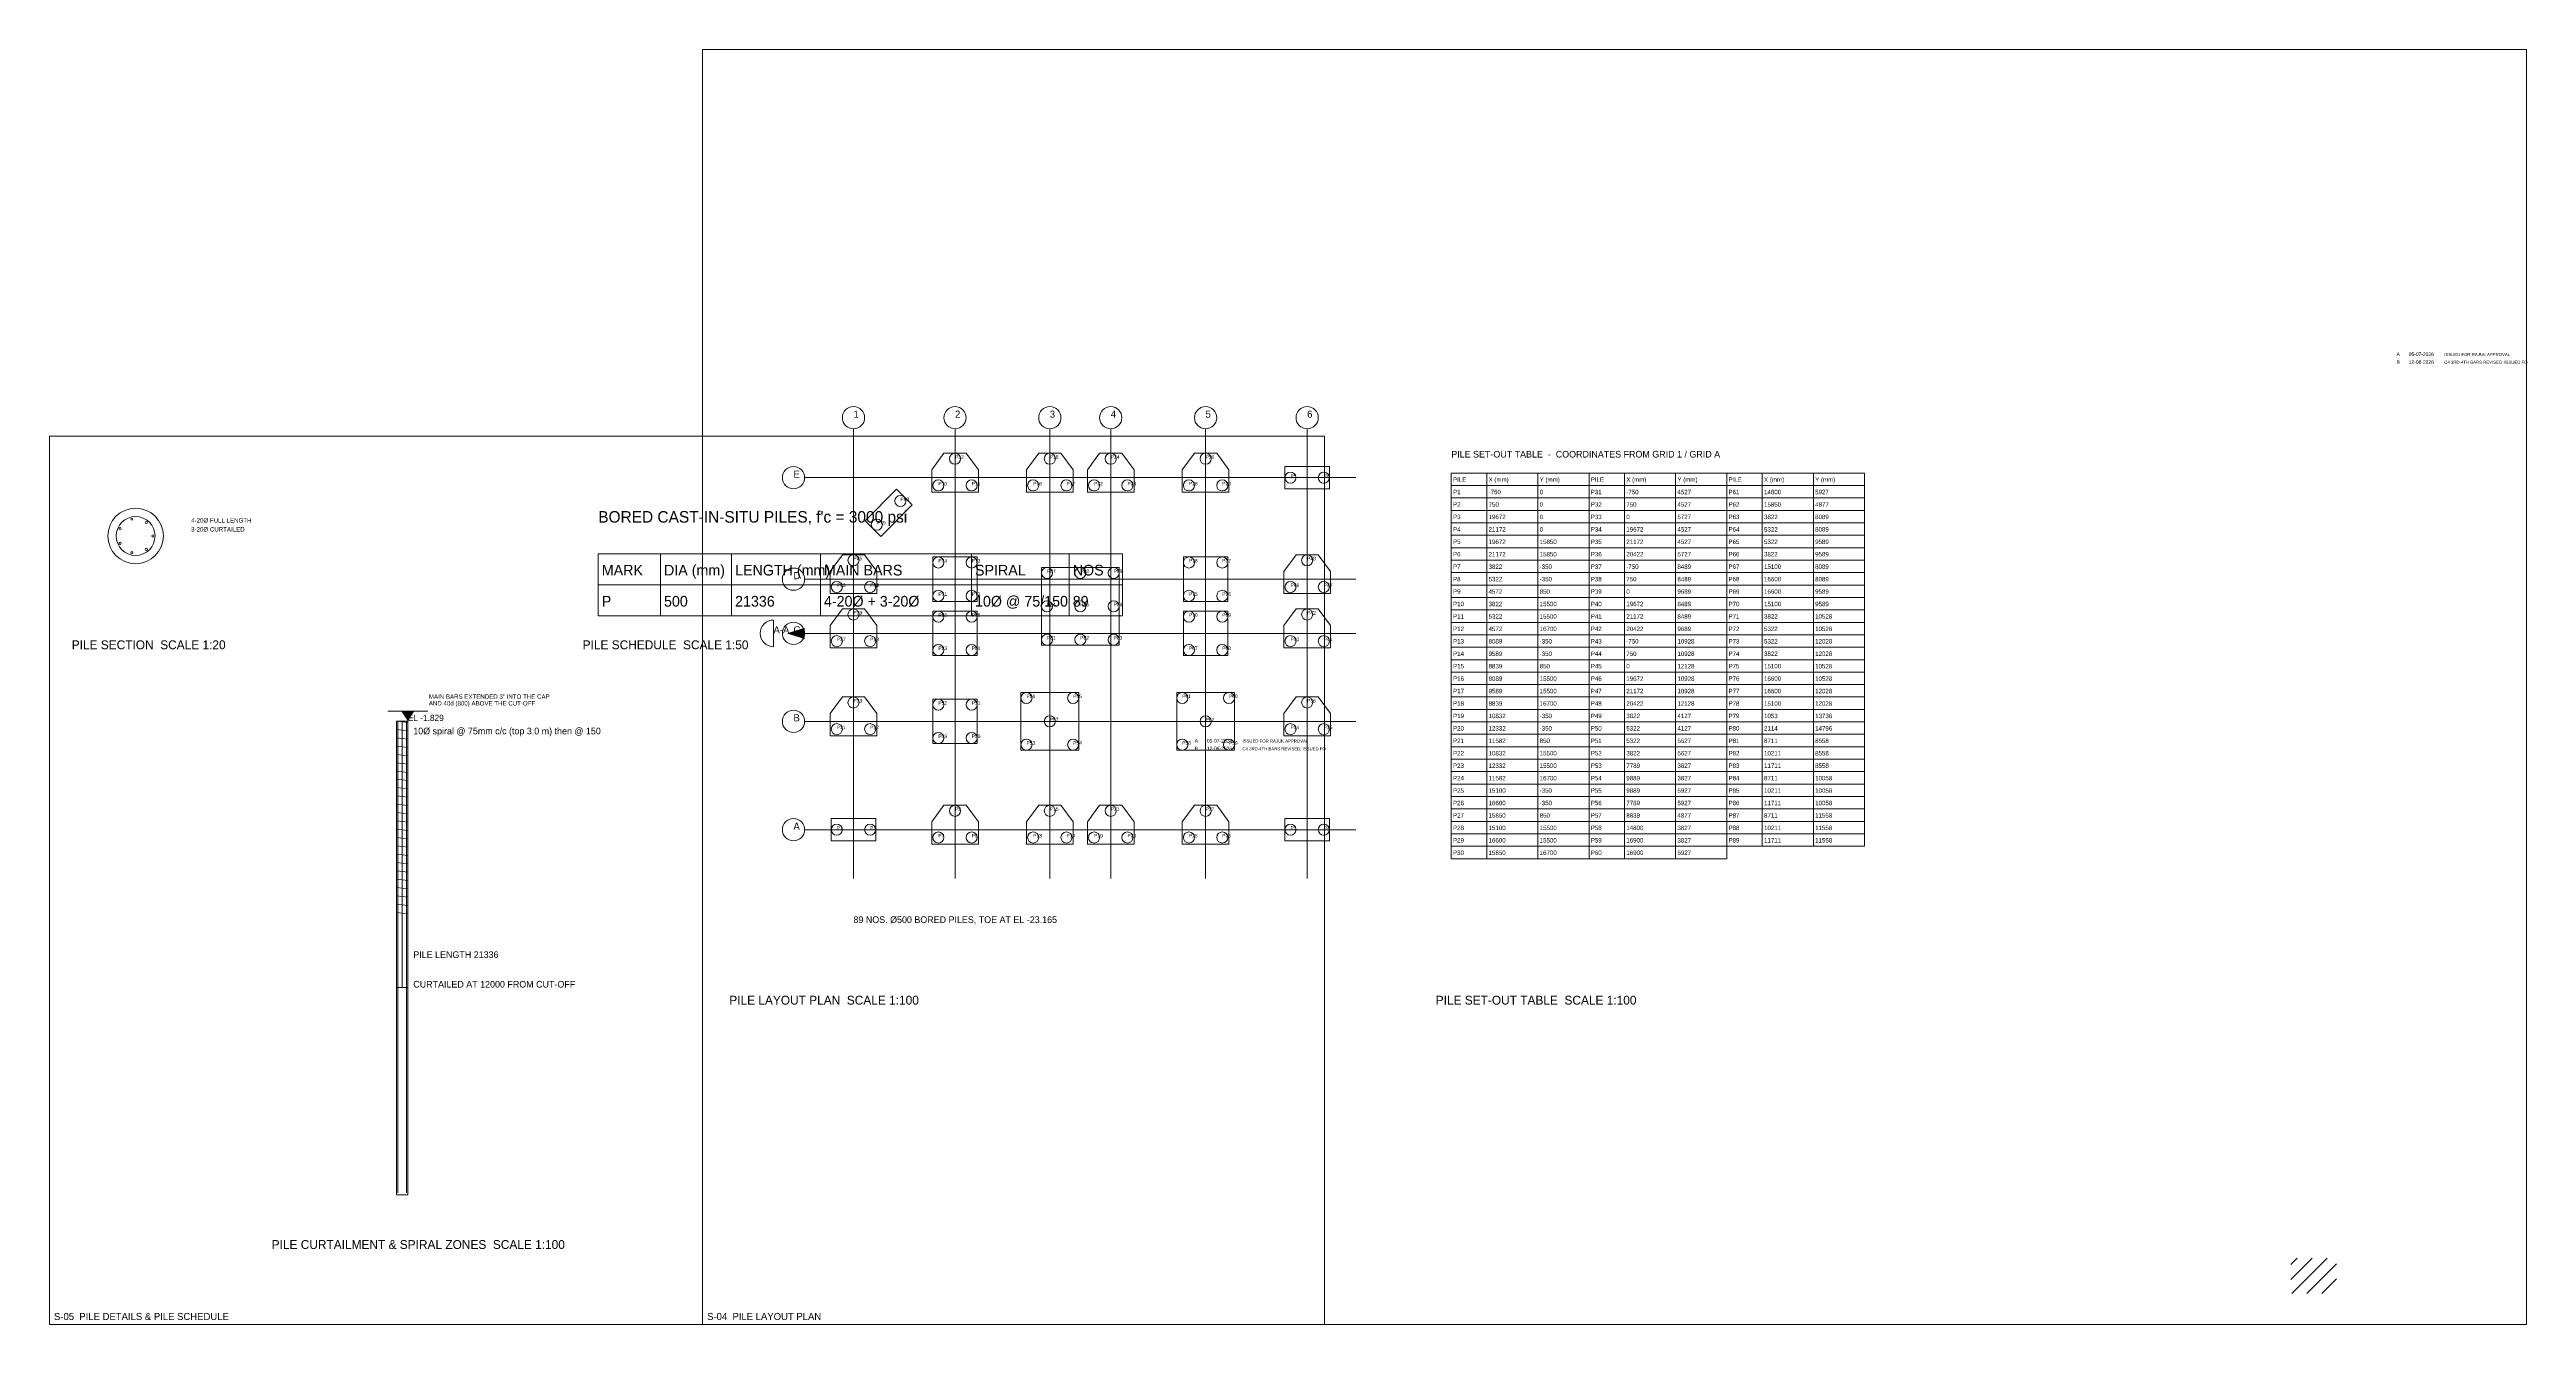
# Model space of a CAD drawing. Extents: x 1000 to 741800, y -207200 to 58400.
# Drawn here: x 348000 to 459500, y 1000 to 58400 of the extents above; entities that cross this region are included whole.
import ezdxf

# ---------------------------------------------------------------- set-up
doc = ezdxf.new("R2010")
doc.units = 0
doc.layers.get('0').update_dxf_attribs({"lineweight": 0, "plot": 0})
for name, color, linetype, lineweight, plot in [('Arrow', 7, 'Continuous', 0, False), ('Foundation', 3, 'Continuous', 0, False), ('Grid', 8, 'Continuous', 0, False), ('Grid Circle', 8, 'Continuous', 0, False), ('Hatch', 9, 'Continuous', 0, False), ('Rod-1', 6, 'Continuous', 0, False), ('Rod-2', 2, 'Continuous', 0, False), ('Rod-Stirrup', 3, 'Continuous', 0, False), ('Sheet', 7, 'Continuous', 0, False), ('Text-1', 7, 'Continuous', 0, False), ('Text-2', 7, 'Continuous', 0, False), ('TITLE', 7, 'Continuous', 0, False)]:
    doc.layers.add(name, color=color, linetype=linetype, lineweight=lineweight, plot=plot)

# ---------------------------------------------------------------- blocks, each defined once
blk = doc.blocks.new('GRID_BUBBLE')
at = {"layer": 'Grid Circle'}
blk.add_circle((0, 0), 500, dxfattribs=at)
at = {"layer": 'Text-1'}
blk.add_attdef('GRID', (0, 0), '', height=320, dxfattribs=at)
blk = doc.blocks.new('SECTION_MARK')
at = {"layer": 'Arrow'}
blk.add_solid([(600, 0), (1400, 250), (1400, -250)], dxfattribs=at)
at = {"layer": 'Text-1'}
blk.add_line((0, -600), (0, 600), dxfattribs=at)
blk.add_arc((0, 0), 600, 90, 270, dxfattribs=at)
blk.add_attdef('SEC', (0, 0), '', height=320, dxfattribs=at)
blk = doc.blocks.new('LEVEL_MARK')
at = {"layer": 'Text-1'}
blk.add_line((-900, 450), (900, 450), dxfattribs=at)
blk.add_solid([(0, 0), (-300, 450), (300, 450)], dxfattribs=at)
blk.add_attdef('LEVEL', (0, 0), '', height=280, dxfattribs=at)

msp = doc.modelspace()

# ---------------------------------------------------------------- hatches: boundary and pattern name
at = {"layer": 'Hatch'}
h = msp.add_hatch(dxfattribs=at)
h.set_pattern_fill('ANSI31', color=256, scale=150)
h.paths.add_polyline_path([(448900, 2400), (450942, 2400), (450942, 3985), (448900, 3985)])

# ---------------------------------------------------------------- linework, layer by layer
for p, q in [((411100, 39330), (417300, 39330)), ((411100, 39330), (411100, 21970)), ((412700, 39330), (412700, 21970)), ((415000, 39330), (415000, 21970)), ((417300, 39330), (417300, 21970)), ((417300, 39330), (423500, 39330)), ((417300, 39330), (417300, 21970)), ((418900, 39330), (418900, 21970)), ((421200, 39330), (421200, 21970)), ((423500, 39330), (423500, 21970)), ((423500, 39330), (429700, 39330)), ((423500, 39330), (423500, 22530)), ((425100, 39330), (425100, 22530)), ((427400, 39330), (427400, 22530)), ((429700, 39330), (429700, 22530)), ((411100, 38770), (417300, 38770)), ((411100, 38210), (417300, 38210)), ((417300, 38770), (423500, 38770)), ((417300, 38210), (423500, 38210)), ((423500, 38770), (429700, 38770)), ((423500, 38210), (429700, 38210)), ((411100, 37650), (417300, 37650)), ((411100, 37090), (417300, 37090)), ((417300, 37650), (423500, 37650)), ((417300, 37090), (423500, 37090)), ((423500, 37650), (429700, 37650)), ((423500, 37090), (429700, 37090)), ((372700, 35700), (396300, 35700)), ((372700, 35700), (372700, 32900)), ((375500, 35700), (375500, 32900)), ((378700, 35700), (378700, 32900)), ((382700, 35700), (382700, 32900)), ((389500, 35700), (389500, 32900)), ((393900, 35700), (393900, 32900)), ((396300, 35700), (396300, 32900)), ((411100, 36530), (417300, 36530)), ((411100, 35970), (417300, 35970)), ((417300, 36530), (423500, 36530)), ((417300, 35970), (423500, 35970)), ((423500, 36530), (429700, 36530)), ((423500, 35970), (429700, 35970)), ((411100, 35410), (417300, 35410)), ((411100, 34850), (417300, 34850)), ((417300, 35410), (423500, 35410)), ((417300, 34850), (423500, 34850)), ((423500, 35410), (429700, 35410)), ((423500, 34850), (429700, 34850)), ((372700, 34300), (396300, 34300)), ((411100, 34290), (417300, 34290)), ((411100, 33730), (417300, 33730)), ((417300, 34290), (423500, 34290)), ((417300, 33730), (423500, 33730)), ((423500, 34290), (429700, 34290)), ((423500, 33730), (429700, 33730)), ((372700, 32900), (396300, 32900)), ((411100, 33170), (417300, 33170)), ((411100, 32610), (417300, 32610)), ((417300, 33170), (423500, 33170)), ((417300, 32610), (423500, 32610)), ((423500, 33170), (429700, 33170)), ((423500, 32610), (429700, 32610)), ((411100, 32050), (417300, 32050)), ((411100, 31490), (417300, 31490)), ((417300, 32050), (423500, 32050)), ((417300, 31490), (423500, 31490)), ((423500, 32050), (429700, 32050)), ((423500, 31490), (429700, 31490)), ((411100, 30930), (417300, 30930)), ((411100, 30370), (417300, 30370)), ((417300, 30930), (423500, 30930)), ((417300, 30370), (423500, 30370)), ((423500, 30930), (429700, 30930)), ((423500, 30370), (429700, 30370)), ((411100, 29810), (417300, 29810)), ((411100, 29250), (417300, 29250)), ((417300, 29810), (423500, 29810)), ((417300, 29250), (423500, 29250)), ((423500, 29810), (429700, 29810)), ((423500, 29250), (429700, 29250)), ((411100, 28690), (417300, 28690)), ((411100, 28130), (417300, 28130)), ((417300, 28690), (423500, 28690)), ((417300, 28130), (423500, 28130)), ((423500, 28690), (429700, 28690)), ((423500, 28130), (429700, 28130)), ((411100, 27570), (417300, 27570)), ((411100, 27010), (417300, 27010)), ((417300, 27570), (423500, 27570)), ((417300, 27010), (423500, 27010)), ((423500, 27570), (429700, 27570)), ((423500, 27010), (429700, 27010)), ((411100, 26450), (417300, 26450)), ((411100, 25890), (417300, 25890)), ((417300, 26450), (423500, 26450)), ((417300, 25890), (423500, 25890)), ((423500, 26450), (429700, 26450)), ((423500, 25890), (429700, 25890)), ((411100, 25330), (417300, 25330)), ((411100, 24770), (417300, 24770)), ((417300, 25330), (423500, 25330)), ((417300, 24770), (423500, 24770)), ((423500, 25330), (429700, 25330)), ((423500, 24770), (429700, 24770)), ((411100, 24210), (417300, 24210)), ((411100, 23650), (417300, 23650)), ((417300, 24210), (423500, 24210)), ((417300, 23650), (423500, 23650)), ((423500, 24210), (429700, 24210)), ((423500, 23650), (429700, 23650)), ((411100, 23090), (417300, 23090)), ((411100, 22530), (417300, 22530)), ((417300, 23090), (423500, 23090)), ((417300, 22530), (423500, 22530)), ((423500, 23090), (429700, 23090)), ((423500, 22530), (429700, 22530)), ((411100, 21970), (417300, 21970)), ((417300, 21970), (423500, 21970))]:
    msp.add_line(p, q)
at = {"layer": 'Foundation'}
for points in [[(387711, 38475), (389811, 38475), (389811, 39475), (389261, 40225), (388261, 40225), (387711, 39475)], [(391978, 38475), (394078, 38475), (394078, 39475), (393528, 40225), (392528, 40225), (391978, 39475)], [(394722, 38475), (396822, 38475), (396822, 39475), (396272, 40225), (395272, 40225), (394722, 39475)], [(398989, 38475), (401089, 38475), (401089, 39475), (400539, 40225), (399539, 40225), (398989, 39475)], [(403611, 38625), (405611, 38625), (405611, 39625), (403611, 39625)], [(385419, 36480), (386834, 37895), (386126, 38602), (384712, 37188)], [(383139, 33903), (385239, 33903), (385239, 34903), (384689, 35653), (383689, 35653), (383139, 34903)], [(387761, 33553), (389761, 33553), (389761, 35553), (387761, 35553)], [(392650, 31584), (396150, 31584), (396150, 35084), (392650, 35084)], [(399039, 33553), (401039, 33553), (401039, 35553), (399039, 35553)], [(403561, 33903), (405661, 33903), (405661, 34903), (405111, 35653), (404111, 35653), (403561, 34903)], [(383139, 31464), (385239, 31464), (385239, 32464), (384689, 33214), (383689, 33214), (383139, 32464)], [(387761, 31114), (389761, 31114), (389761, 33114), (387761, 33114)], [(399039, 31114), (401039, 31114), (401039, 33114), (399039, 33114)], [(403561, 31464), (405661, 31464), (405661, 32464), (405111, 33214), (404111, 33214), (403561, 32464)], [(383139, 27502), (385239, 27502), (385239, 28502), (384689, 29252), (383689, 29252), (383139, 28502)], [(387761, 27152), (389761, 27152), (389761, 29152), (387761, 29152)], [(391728, 26852), (394328, 26852), (394328, 29452), (391728, 29452)], [(398739, 26852), (401339, 26852), (401339, 29452), (398739, 29452)], [(403561, 27502), (405661, 27502), (405661, 28502), (405111, 29252), (404111, 29252), (403561, 28502)], [(363625, 6832), (364125, 6832), (364125, 28168), (363625, 28168)], [(383189, 22775), (385189, 22775), (385189, 23775), (383189, 23775)], [(387711, 22625), (389811, 22625), (389811, 23625), (389261, 24375), (388261, 24375), (387711, 23625)], [(391978, 22625), (394078, 22625), (394078, 23625), (393528, 24375), (392528, 24375), (391978, 23625)], [(394722, 22625), (396822, 22625), (396822, 23625), (396272, 24375), (395272, 24375), (394722, 23625)], [(398989, 22625), (401089, 22625), (401089, 23625), (400539, 24375), (399539, 24375), (398989, 23625)], [(403611, 22775), (405611, 22775), (405611, 23775), (403611, 23775)]]:
    msp.add_lwpolyline(points, close=True, dxfattribs=at)
for centre, radius in [((388761, 39975), 250), ((393028, 39975), 250), ((395772, 39975), 250), ((400039, 39975), 250), ((403861, 39125), 250), ((405361, 39125), 250), ((386303, 38071), 250), ((388011, 38775), 250), ((389511, 38775), 250), ((392278, 38775), 250), ((393778, 38775), 250), ((395022, 38775), 250), ((396522, 38775), 250), ((399289, 38775), 250), ((400789, 38775), 250), ((351875, 36500), 1250), ((385243, 37011), 250), ((384189, 35403), 250), ((388011, 35303), 250), ((389511, 35303), 250), ((392900, 34834), 250), ((394400, 34834), 250), ((395900, 34834), 250), ((399289, 35303), 250), ((400789, 35303), 250), ((404611, 35403), 250), ((383439, 34203), 250), ((384939, 34203), 250), ((388011, 33803), 250), ((389511, 33803), 250), ((392900, 33334), 250), ((394400, 33334), 250), ((395900, 33334), 250), ((399289, 33803), 250), ((400789, 33803), 250), ((403861, 34203), 250), ((405361, 34203), 250), ((384189, 32964), 250), ((388011, 32864), 250), ((389511, 32864), 250), ((399289, 32864), 250), ((400789, 32864), 250), ((404611, 32964), 250), ((383439, 31764), 250), ((384939, 31764), 250), ((388011, 31364), 250), ((389511, 31364), 250), ((392900, 31834), 250), ((394400, 31834), 250), ((395900, 31834), 250), ((399289, 31364), 250), ((400789, 31364), 250), ((403861, 31764), 250), ((405361, 31764), 250), ((384189, 29002), 250), ((388011, 28902), 250), ((389511, 28902), 250), ((391978, 29202), 250), ((394078, 29202), 250), ((398989, 29202), 250), ((401089, 29202), 250), ((404611, 29002), 250), ((383439, 27802), 250), ((384939, 27802), 250), ((393028, 28152), 250), ((400039, 28152), 250), ((403861, 27802), 250), ((405361, 27802), 250), ((388011, 27402), 250), ((389511, 27402), 250), ((391978, 27102), 250), ((394078, 27102), 250), ((398989, 27102), 250), ((401089, 27102), 250), ((383439, 23275), 250), ((384939, 23275), 250), ((388761, 24125), 250), ((393028, 24125), 250), ((395772, 24125), 250), ((400039, 24125), 250), ((403861, 23275), 250), ((405361, 23275), 250), ((388011, 22925), 250), ((389511, 22925), 250), ((392278, 22925), 250), ((393778, 22925), 250), ((395022, 22925), 250), ((396522, 22925), 250), ((399289, 22925), 250), ((400789, 22925), 250)]:
    msp.add_circle(centre, radius, dxfattribs=at)
at = {"layer": 'Grid'}
for p, q in [((384189, 21075), (384189, 41325)), ((388761, 21075), (388761, 41325)), ((393028, 21075), (393028, 41325)), ((395772, 21075), (395772, 41325)), ((400039, 21075), (400039, 41325)), ((404611, 21075), (404611, 41325)), ((381989, 39125), (406811, 39125)), ((381989, 34553), (406811, 34553)), ((381989, 32114), (406811, 32114)), ((381989, 28152), (406811, 28152)), ((381989, 23275), (406811, 23275))]:
    msp.add_line(p, q, dxfattribs=at)
at = {"layer": 'Rod-1'}
for p, q in [((363685, 6932), (363685, 28168)), ((364065, 6932), (364065, 28168))]:
    msp.add_line(p, q, dxfattribs=at)
for centre in [(351177, 36836), (351703, 37256), (352358, 37106), (351177, 36164), (351703, 35744), (352358, 35894), (352650, 36500)]:
    msp.add_circle(centre, 50, dxfattribs=at)
at = {"layer": 'Rod-2'}
for p, q in [((363875, 16168), (363875, 28168)), ((363625, 16168), (364125, 16168))]:
    msp.add_line(p, q, dxfattribs=at)
at = {"layer": 'Rod-Stirrup'}
for p, q in [((363625, 28168), (364125, 28108)), ((363625, 27793), (364125, 27733)), ((363625, 27418), (364125, 27358)), ((363625, 27043), (364125, 26983)), ((363625, 26668), (364125, 26608)), ((363625, 26293), (364125, 26233)), ((363625, 25918), (364125, 25858)), ((363625, 25543), (364125, 25483)), ((363625, 25168), (364125, 25108)), ((363625, 24793), (364125, 24733)), ((363625, 24418), (364125, 24358)), ((363625, 24043), (364125, 23983)), ((363625, 23668), (364125, 23608)), ((363625, 23293), (364125, 23233)), ((363625, 22918), (364125, 22858)), ((363625, 22543), (364125, 22483)), ((363625, 22168), (364125, 22108)), ((363625, 21793), (364125, 21733)), ((363625, 21418), (364125, 21358)), ((363625, 21043), (364125, 20983)), ((363625, 20668), (364125, 20608)), ((363625, 20293), (364125, 20233)), ((363625, 19918), (364125, 19858)), ((363625, 19543), (364125, 19483))]:
    msp.add_line(p, q, dxfattribs=at)
msp.add_circle((351875, 36500), 875, dxfattribs=at)
at = {"layer": 'Sheet'}
for points in [[(377400, 1000), (459500, 1000), (459500, 58400), (377400, 58400)], [(348000, 1000), (405400, 1000), (405400, 41000), (348000, 41000)]]:
    msp.add_lwpolyline(points, close=True, dxfattribs=at)

# ---------------------------------------------------------------- block references
at = {"layer": 'Grid Circle'}
for p, values in [((384189, 41825), {'GRID': '1'}), ((388761, 41825), {'GRID': '2'}), ((393028, 41825), {'GRID': '3'}), ((395772, 41825), {'GRID': '4'}), ((400039, 41825), {'GRID': '5'}), ((404611, 41825), {'GRID': '6'}), ((381489, 39125), {'GRID': 'E'}), ((381489, 34553), {'GRID': 'D'}), ((381489, 32114), {'GRID': 'C'}), ((381489, 28152), {'GRID': 'B'}), ((381489, 23275), {'GRID': 'A'})]:
    msp.add_blockref('GRID_BUBBLE', p, dxfattribs=at).add_auto_attribs(values)
at = {"layer": 'Text-1'}
for name, p, values in [('SECTION_MARK', (380589, 32114), {'SEC': 'A-A'}), ('LEVEL_MARK', (364125, 28168), {'LEVEL': 'EL -1.829'})]:
    msp.add_blockref(name, p, dxfattribs=at).add_auto_attribs(values)

# ---------------------------------------------------------------- texts
at = {"layer": 'Sheet'}
for s, height, p in [('PILE SET-OUT TABLE  -  COORDINATES FROM GRID 1 / GRID A', 300, (411100, 40030)), ("BORED CAST-IN-SITU PILES, f'c = 3000 psi", 520, (372700, 37100)), ('PILE SECTION  SCALE 1:20', 400, (349000, 31400)), ('PILE SCHEDULE  SCALE 1:50', 400, (372000, 31400)), ('PILE LAYOUT PLAN  SCALE 1:100', 400, (378600, 15400)), ('PILE SET-OUT TABLE  SCALE 1:100', 400, (410400, 15400)), ('PILE CURTAILMENT & SPIRAL ZONES  SCALE 1:100', 400, (358000, 4400)), ('S-05  PILE DETAILS & PILE SCHEDULE', 320, (348200, 1200)), ('S-04  PILE LAYOUT PLAN', 320, (377600, 1200))]:
    msp.add_text(s, height=height, dxfattribs=at).set_placement(p)
at = {"layer": 'Text-1'}
for s, height, p in [('PILE', 200, (411180, 38938)), ('X (mm)', 200, (412780, 38938)), ('Y (mm)', 200, (415080, 38938)), ('PILE', 200, (417380, 38938)), ('X (mm)', 200, (418980, 38938)), ('Y (mm)', 200, (421280, 38938)), ('PILE', 200, (423580, 38938)), ('X (mm)', 200, (425180, 38938)), ('Y (mm)', 200, (427480, 38938)), ('P1', 200, (411180, 38378)), ('P2', 200, (411180, 37818)), ('-750', 200, (412780, 38378)), ('750', 200, (412780, 37818)), ('0', 200, (415080, 38378)), ('0', 200, (415080, 37818)), ('P31', 200, (417380, 38378)), ('P32', 200, (417380, 37818)), ('-750', 200, (418980, 38378)), ('750', 200, (418980, 37818)), ('4527', 200, (421280, 38378)), ('4527', 200, (421280, 37818)), ('P61', 200, (423580, 38378)), ('P62', 200, (423580, 37818)), ('14800', 200, (425180, 38378)), ('15850', 200, (425180, 37818)), ('4877', 200, (427480, 37818)), ('5927', 200, (427480, 38378)), ('P3', 200, (411180, 37258)), ('P4', 200, (411180, 36698)), ('21172', 200, (412780, 36698)), ('19672', 200, (412780, 37258)), ('0', 200, (415080, 37258)), ('0', 200, (415080, 36698)), ('P33', 200, (417380, 37258)), ('P34', 200, (417380, 36698)), ('0', 200, (418980, 37258)), ('19672', 200, (418980, 36698)), ('4527', 200, (421280, 36698)), ('5727', 200, (421280, 37258)), ('P63', 200, (423580, 37258)), ('P64', 200, (423580, 36698)), ('3822', 200, (425180, 37258)), ('5322', 200, (425180, 36698)), ('8089', 200, (427480, 37258)), ('8089', 200, (427480, 36698)), ('P5', 200, (411180, 36138)), ('P6', 200, (411180, 35578)), ('21172', 200, (412780, 35578)), ('19672', 200, (412780, 36138)), ('15850', 200, (415080, 36138)), ('15850', 200, (415080, 35578)), ('P35', 200, (417380, 36138)), ('P36', 200, (417380, 35578)), ('21172', 200, (418980, 36138)), ('20422', 200, (418980, 35578)), ('4527', 200, (421280, 36138)), ('5727', 200, (421280, 35578)), ('P65', 200, (423580, 36138)), ('P66', 200, (423580, 35578)), ('3822', 200, (425180, 35578)), ('5322', 200, (425180, 36138)), ('9589', 200, (427480, 36138)), ('9589', 200, (427480, 35578)), ('MARK', 480, (372860, 34720)), ('DIA (mm)', 480, (375660, 34720)), ('LENGTH (mm)', 480, (378860, 34720)), ('MAIN BARS', 480, (382860, 34720)), ('SPIRAL', 480, (389660, 34720)), ('NOS', 480, (394060, 34720)), ('P7', 200, (411180, 35018)), ('P8', 200, (411180, 34458)), ('3822', 200, (412780, 35018)), ('5322', 200, (412780, 34458)), ('-350', 200, (415080, 35018)), ('-350', 200, (415080, 34458)), ('P37', 200, (417380, 35018)), ('P38', 200, (417380, 34458)), ('-750', 200, (418980, 35018)), ('750', 200, (418980, 34458)), ('8489', 200, (421280, 35018)), ('8489', 200, (421280, 34458)), ('P67', 200, (423580, 35018)), ('P68', 200, (423580, 34458)), ('15100', 200, (425180, 35018)), ('16600', 200, (425180, 34458)), ('8089', 200, (427480, 35018)), ('8089', 200, (427480, 34458)), ('P', 480, (372860, 33320)), ('500', 480, (375660, 33320)), ('21336', 480, (378860, 33320)), ('4-20%%C + 3-20%%C', 480, (382860, 33320)), ('10%%C @ 75/150', 480, (389660, 33320)), ('89', 480, (394060, 33320)), ('P9', 200, (411180, 33898)), ('P10', 200, (411180, 33338)), ('4572', 200, (412780, 33898)), ('3822', 200, (412780, 33338)), ('850', 200, (415080, 33898)), ('15500', 200, (415080, 33338)), ('P39', 200, (417380, 33898)), ('P40', 200, (417380, 33338)), ('0', 200, (418980, 33898)), ('19672', 200, (418980, 33338)), ('8489', 200, (421280, 33338)), ('9689', 200, (421280, 33898)), ('P69', 200, (423580, 33898)), ('P70', 200, (423580, 33338)), ('16600', 200, (425180, 33898)), ('15100', 200, (425180, 33338)), ('9589', 200, (427480, 33898)), ('9589', 200, (427480, 33338)), ('P11', 200, (411180, 32778)), ('P12', 200, (411180, 32218)), ('4572', 200, (412780, 32218)), ('5322', 200, (412780, 32778)), ('15500', 200, (415080, 32778)), ('16700', 200, (415080, 32218)), ('P41', 200, (417380, 32778)), ('P42', 200, (417380, 32218)), ('21172', 200, (418980, 32778)), ('20422', 200, (418980, 32218)), ('8489', 200, (421280, 32778)), ('9689', 200, (421280, 32218)), ('P71', 200, (423580, 32778)), ('P72', 200, (423580, 32218)), ('3822', 200, (425180, 32778)), ('5322', 200, (425180, 32218)), ('10528', 200, (427480, 32778)), ('10528', 200, (427480, 32218)), ('P13', 200, (411180, 31658)), ('P14', 200, (411180, 31098)), ('8089', 200, (412780, 31658)), ('9589', 200, (412780, 31098)), ('-350', 200, (415080, 31658)), ('-350', 200, (415080, 31098)), ('P43', 200, (417380, 31658)), ('P44', 200, (417380, 31098)), ('-750', 200, (418980, 31658)), ('750', 200, (418980, 31098)), ('10928', 200, (421280, 31658)), ('10928', 200, (421280, 31098)), ('P73', 200, (423580, 31658)), ('P74', 200, (423580, 31098)), ('3822', 200, (425180, 31098)), ('5322', 200, (425180, 31658)), ('12028', 200, (427480, 31658)), ('12028', 200, (427480, 31098)), ('P15', 200, (411180, 30538)), ('P16', 200, (411180, 29978)), ('8839', 200, (412780, 30538)), ('8089', 200, (412780, 29978)), ('850', 200, (415080, 30538)), ('15500', 200, (415080, 29978)), ('P45', 200, (417380, 30538)), ('P46', 200, (417380, 29978)), ('0', 200, (418980, 30538)), ('19672', 200, (418980, 29978)), ('12128', 200, (421280, 30538)), ('10928', 200, (421280, 29978)), ('P75', 200, (423580, 30538)), ('P76', 200, (423580, 29978)), ('15100', 200, (425180, 30538)), ('16600', 200, (425180, 29978)), ('10528', 200, (427480, 30538)), ('10528', 200, (427480, 29978)), ('P17', 200, (411180, 29418)), ('P18', 200, (411180, 28858)), ('8839', 200, (412780, 28858)), ('9589', 200, (412780, 29418)), ('15500', 200, (415080, 29418)), ('16700', 200, (415080, 28858)), ('P47', 200, (417380, 29418)), ('P48', 200, (417380, 28858)), ('21172', 200, (418980, 29418)), ('20422', 200, (418980, 28858)), ('10928', 200, (421280, 29418)), ('12128', 200, (421280, 28858)), ('P77', 200, (423580, 29418)), ('P78', 200, (423580, 28858)), ('16600', 200, (425180, 29418)), ('15100', 200, (425180, 28858)), ('12028', 200, (427480, 29418)), ('12028', 200, (427480, 28858)), ('P19', 200, (411180, 28298)), ('P20', 200, (411180, 27738)), ('10832', 200, (412780, 28298)), ('12332', 200, (412780, 27738)), ('-350', 200, (415080, 28298)), ('-350', 200, (415080, 27738)), ('P49', 200, (417380, 28298)), ('P50', 200, (417380, 27738)), ('3822', 200, (418980, 28298)), ('5322', 200, (418980, 27738)), ('4127', 200, (421280, 28298)), ('4127', 200, (421280, 27738)), ('P79', 200, (423580, 28298)), ('P80', 200, (423580, 27738)), ('2114', 200, (425180, 27738)), ('1053', 200, (425180, 28298)), ('13736', 200, (427480, 28298)), ('14796', 200, (427480, 27738)), ('P21', 200, (411180, 27178)), ('P22', 200, (411180, 26618)), ('11582', 200, (412780, 27178)), ('10832', 200, (412780, 26618)), ('850', 200, (415080, 27178)), ('15500', 200, (415080, 26618)), ('P51', 200, (417380, 27178)), ('P52', 200, (417380, 26618)), ('3822', 200, (418980, 26618)), ('5322', 200, (418980, 27178)), ('5627', 200, (421280, 27178)), ('5627', 200, (421280, 26618)), ('P81', 200, (423580, 27178)), ('P82', 200, (423580, 26618)), ('8711', 200, (425180, 27178)), ('10211', 200, (425180, 26618)), ('8558', 200, (427480, 27178)), ('8558', 200, (427480, 26618)), ('P23', 200, (411180, 26058)), ('P24', 200, (411180, 25498)), ('12332', 200, (412780, 26058)), ('11582', 200, (412780, 25498)), ('15500', 200, (415080, 26058)), ('16700', 200, (415080, 25498)), ('P53', 200, (417380, 26058)), ('P54', 200, (417380, 25498)), ('9889', 200, (418980, 25498)), ('7789', 200, (418980, 26058)), ('3827', 200, (421280, 26058)), ('3827', 200, (421280, 25498)), ('P83', 200, (423580, 26058)), ('P84', 200, (423580, 25498)), ('8711', 200, (425180, 25498)), ('11711', 200, (425180, 26058)), ('8558', 200, (427480, 26058)), ('10058', 200, (427480, 25498)), ('P25', 200, (411180, 24938)), ('P26', 200, (411180, 24378)), ('15100', 200, (412780, 24938)), ('16600', 200, (412780, 24378)), ('-350', 200, (415080, 24938)), ('-350', 200, (415080, 24378)), ('P55', 200, (417380, 24938)), ('P56', 200, (417380, 24378)), ('9889', 200, (418980, 24938)), ('7789', 200, (418980, 24378)), ('5927', 200, (421280, 24938)), ('5927', 200, (421280, 24378)), ('P85', 200, (423580, 24938)), ('P86', 200, (423580, 24378)), ('10211', 200, (425180, 24938)), ('11711', 200, (425180, 24378)), ('10058', 200, (427480, 24938)), ('10058', 200, (427480, 24378)), ('P27', 200, (411180, 23818)), ('P28', 200, (411180, 23258)), ('15850', 200, (412780, 23818)), ('15100', 200, (412780, 23258)), ('850', 200, (415080, 23818)), ('15500', 200, (415080, 23258)), ('P57', 200, (417380, 23818)), ('P58', 200, (417380, 23258)), ('8839', 200, (418980, 23818)), ('14800', 200, (418980, 23258)), ('4877', 200, (421280, 23818)), ('3827', 200, (421280, 23258)), ('P87', 200, (423580, 23818)), ('P88', 200, (423580, 23258)), ('8711', 200, (425180, 23818)), ('10211', 200, (425180, 23258)), ('11558', 200, (427480, 23818)), ('11558', 200, (427480, 23258)), ('P29', 200, (411180, 22698)), ('P30', 200, (411180, 22138)), ('16600', 200, (412780, 22698)), ('15850', 200, (412780, 22138)), ('15500', 200, (415080, 22698)), ('16700', 200, (415080, 22138)), ('P59', 200, (417380, 22698)), ('P60', 200, (417380, 22138)), ('16900', 200, (418980, 22698)), ('16900', 200, (418980, 22138)), ('3827', 200, (421280, 22698)), ('5927', 200, (421280, 22138)), ('P89', 200, (423580, 22698)), ('11711', 200, (425180, 22698)), ('11558', 200, (427480, 22698)), ('89 NOS. %%C500 BORED PILES, TOE AT EL -23.165', 300, (384189, 19075))]:
    msp.add_text(s, height=height, dxfattribs=at).set_placement(p)
at = {"layer": 'Text-2'}
for s, height, p in [('P12', 160, (388761, 39975)), ('P18', 160, (393028, 39975)), ('P24', 160, (395772, 39975)), ('P30', 160, (400039, 39975)), ('P5', 160, (403861, 39125)), ('P6', 160, (405361, 39125)), ('P80', 160, (386303, 38071)), ('P10', 160, (388011, 38775)), ('P11', 160, (389511, 38775)), ('P16', 160, (392278, 38775)), ('P17', 160, (393778, 38775)), ('P22', 160, (395022, 38775)), ('P23', 160, (396522, 38775)), ('P28', 160, (399289, 38775)), ('P29', 160, (400789, 38775)), ('4-20%%C FULL LENGTH', 200, (354375, 37100)), ('3-20%%C CURTAILED', 200, (354375, 36700)), ('P79', 160, (385243, 37011)), ('P45', 160, (384189, 35403)), ('P74', 160, (388011, 35303)), ('P73', 160, (389511, 35303)), ('P87', 160, (392900, 34834)), ('P88', 160, (394400, 34834)), ('P89', 160, (395900, 34834)), ('P78', 160, (399289, 35303)), ('P77', 160, (400789, 35303)), ('P48', 160, (404611, 35403)), ('P43', 160, (383439, 34203)), ('P44', 160, (384939, 34203)), ('P71', 160, (388011, 33803)), ('P72', 160, (389511, 33803)), ('P84', 160, (392900, 33334)), ('P85', 160, (394400, 33334)), ('P86', 160, (395900, 33334)), ('P75', 160, (399289, 33803)), ('P76', 160, (400789, 33803)), ('P46', 160, (403861, 34203)), ('P47', 160, (405361, 34203)), ('P39', 160, (384189, 32964)), ('P66', 160, (388011, 32864)), ('P65', 160, (389511, 32864)), ('P70', 160, (399289, 32864)), ('P69', 160, (400789, 32864)), ('P42', 160, (404611, 32964)), ('P37', 160, (383439, 31764)), ('P38', 160, (384939, 31764)), ('P63', 160, (388011, 31364)), ('P64', 160, (389511, 31364)), ('P81', 160, (392900, 31834)), ('P82', 160, (394400, 31834)), ('P83', 160, (395900, 31834)), ('P67', 160, (399289, 31364)), ('P68', 160, (400789, 31364)), ('P40', 160, (403861, 31764)), ('P41', 160, (405361, 31764)), ('AND 40d (800) ABOVE THE CUT-OFF', 200, (365075, 28868)), ('MAIN BARS EXTENDED 3" INTO THE CAP', 200, (365075, 29168)), ('P33', 160, (384189, 29002)), ('P52', 160, (388011, 28902)), ('P51', 160, (389511, 28902)), ('P56', 160, (391978, 29202)), ('P55', 160, (394078, 29202)), ('P61', 160, (398989, 29202)), ('P60', 160, (401089, 29202)), ('P36', 160, (404611, 29002)), ('10%%C spiral @ 75mm c/c (top 3.0 m) then @ 150', 300, (364375, 27568)), ('P31', 160, (383439, 27802)), ('P32', 160, (384939, 27802)), ('P57', 160, (393028, 28152)), ('P62', 160, (400039, 28152)), ('P34', 160, (403861, 27802)), ('P35', 160, (405361, 27802)), ('P49', 160, (388011, 27402)), ('P50', 160, (389511, 27402)), ('P53', 160, (391978, 27102)), ('P54', 160, (394078, 27102)), ('P58', 160, (398989, 27102)), ('P59', 160, (401089, 27102)), ('P1', 160, (383439, 23275)), ('P2', 160, (384939, 23275)), ('P9', 160, (388761, 24125)), ('P15', 160, (393028, 24125)), ('P21', 160, (395772, 24125)), ('P27', 160, (400039, 24125)), ('P3', 160, (403861, 23275)), ('P4', 160, (405361, 23275)), ('P7', 160, (388011, 22925)), ('P8', 160, (389511, 22925)), ('P13', 160, (392278, 22925)), ('P14', 160, (393778, 22925)), ('P19', 160, (395022, 22925)), ('P20', 160, (396522, 22925)), ('P25', 160, (399289, 22925)), ('P26', 160, (400789, 22925)), ('PILE LENGTH 21336', 300, (364375, 17500)), ('CURTAILED AT 12000 FROM CUT-OFF', 300, (364375, 16168))]:
    msp.add_text(s, height=height, dxfattribs=at).set_placement(p)
at = {"layer": 'TITLE'}
for s, height, p in [('A', 160, (453650, 44600)), ('05-07-2026', 160, (454200, 44600)), ('ISSUED FOR RAJUK APPROVAL', 140, (455800, 44600)), ('B', 160, (453650, 44250)), ('12-08-2026', 160, (454200, 44250)), ('C4 3RD-4TH BARS REVISED; ISSUED FO', 140, (455800, 44250)), ('A', 160, (399550, 27200)), ('B', 160, (399550, 26850)), ('05-07-2026', 160, (400100, 27200)), ('12-08-2026', 160, (400100, 26850)), ('C4 3RD-4TH BARS REVISED; ISSUED FO', 140, (401700, 26850)), ('ISSUED FOR RAJUK APPROVAL', 140, (401700, 27200))]:
    msp.add_text(s, height=height, dxfattribs=at).set_placement(p)

doc.saveas('drawing.dxf')
